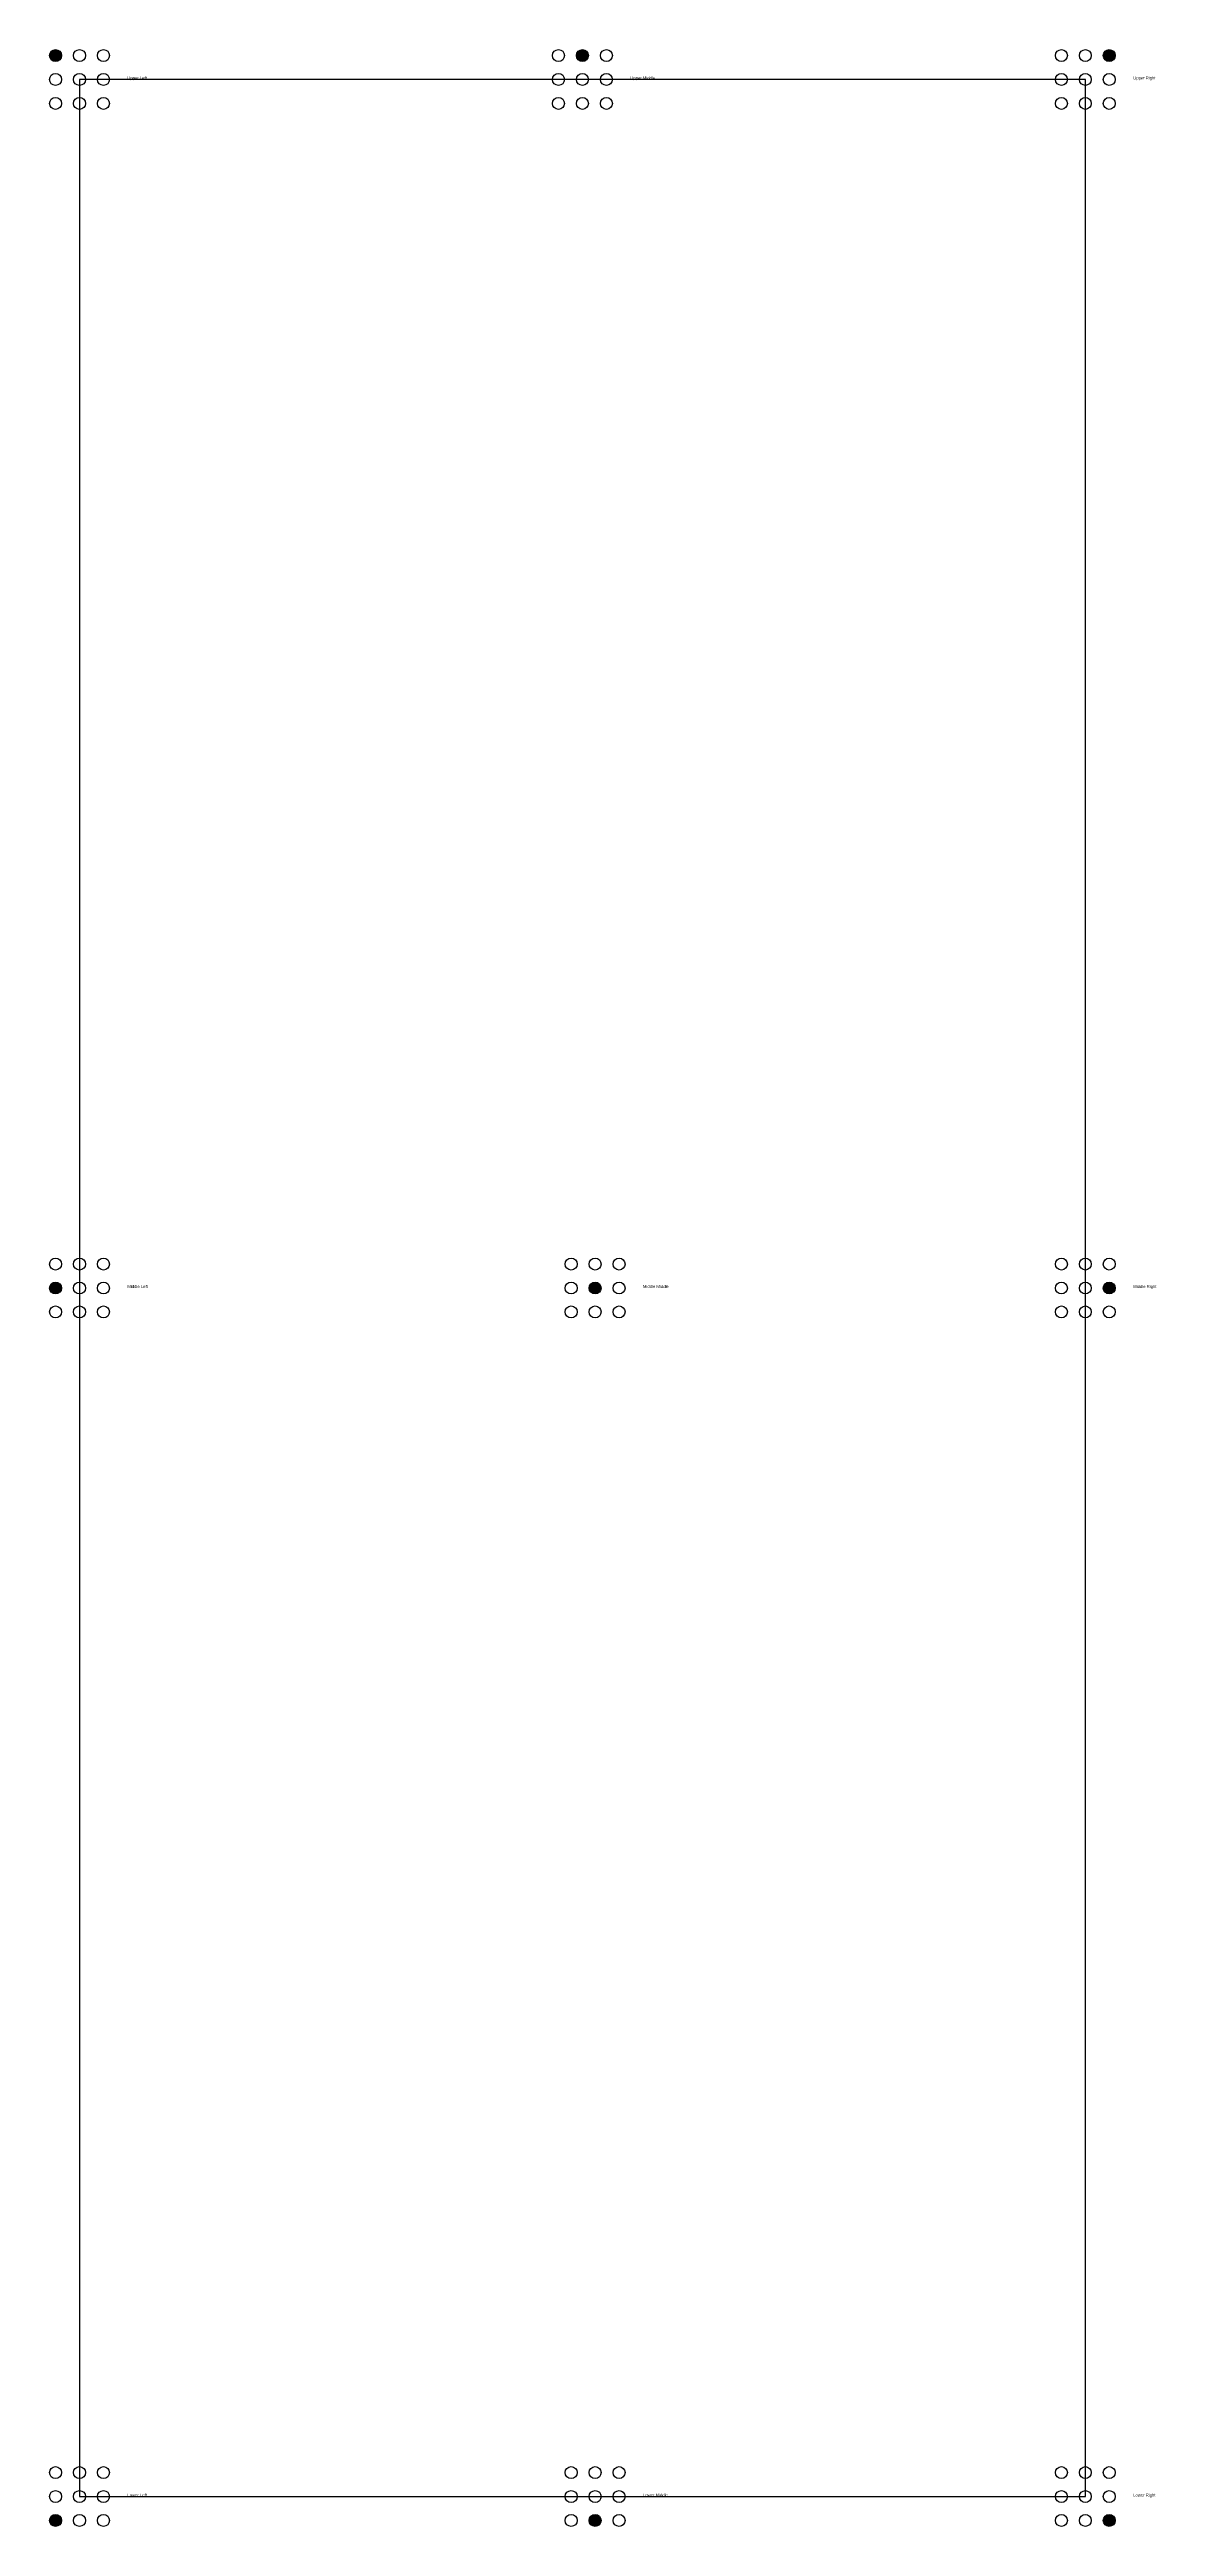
# Model space of a CAD drawing. Header units: millimetres. Extents: x -1512 to 46902, y -31913 to 2744.
# Drawn here: x -273 to -42, y 1932 to 2449 of the extents above; entities that cross this region are included whole.
import ezdxf

# ---------------------------------------------------------------- set-up
doc = ezdxf.new("R2010")
doc.units = ezdxf.units.MM
for name, color, linetype in [('Hype_ExactOuterSection', 8, 'Continuous'), ('Hype_OuterSection', 72, 'Continuous'), ('Hype_RefAxis', 1, 'Continuous')]:
    doc.layers.add(name, color=color, linetype=linetype)
doc.styles.get("Standard").update_dxf_attribs({"font": 'arial.ttf'})

# ---------------------------------------------------------------- blocks, each defined once
blk = doc.blocks.new('HYPE_REFAXIS0')
at = {"layer": 'Hype_ExactOuterSection'}
h = blk.add_hatch(color=4, dxfattribs=at)
edge = h.paths.add_edge_path(flags=0)
edge.add_arc((-1, 1), 0.25, 0, 360)
at = {"layer": 'Hype_RefAxis', "color": 4, "linetype": 'Continuous'}
for centre in [(-1, 1), (0, 1), (1, 1), (-1, 0), (0, 0), (1, 0), (-1, -1), (0, -1), (1, -1)]:
    blk.add_circle(centre, 0.25, dxfattribs=at)
at = {"color": 4, "linetype": 'Continuous'}
blk.add_text('Upper Left', height=0.125, dxfattribs=at).set_placement((2, 0))
blk = doc.blocks.new('HYPE_REFAXIS1')
at = {"layer": 'Hype_ExactOuterSection'}
h = blk.add_hatch(color=4, dxfattribs=at)
edge = h.paths.add_edge_path(flags=0)
edge.add_arc((0, 1), 0.25, 0, 360)
at = {"layer": 'Hype_RefAxis', "color": 4, "linetype": 'Continuous'}
for centre in [(-1, 1), (0, 1), (1, 1), (-1, 0), (0, 0), (1, 0), (-1, -1), (0, -1), (1, -1)]:
    blk.add_circle(centre, 0.25, dxfattribs=at)
at = {"color": 4, "linetype": 'Continuous'}
blk.add_text('Upper Middle', height=0.125, dxfattribs=at).set_placement((2, 0))
blk = doc.blocks.new('HYPE_REFAXIS2')
at = {"layer": 'Hype_ExactOuterSection'}
h = blk.add_hatch(color=4, dxfattribs=at)
edge = h.paths.add_edge_path(flags=0)
edge.add_arc((1, 1), 0.25, 0, 360)
at = {"layer": 'Hype_RefAxis', "color": 4, "linetype": 'Continuous'}
for centre in [(-1, 1), (0, 1), (1, 1), (-1, 0), (0, 0), (1, 0), (-1, -1), (0, -1), (1, -1)]:
    blk.add_circle(centre, 0.25, dxfattribs=at)
at = {"color": 4, "linetype": 'Continuous'}
blk.add_text('Upper Right', height=0.125, dxfattribs=at).set_placement((2, 0))
blk = doc.blocks.new('HYPE_REFAXIS3')
at = {"layer": 'Hype_ExactOuterSection'}
h = blk.add_hatch(color=4, dxfattribs=at)
edge = h.paths.add_edge_path(flags=0)
edge.add_arc((-1, 0), 0.25, 0, 360)
at = {"layer": 'Hype_RefAxis', "color": 4, "linetype": 'Continuous'}
for centre in [(-1, 1), (0, 1), (1, 1), (-1, 0), (0, 0), (1, 0), (-1, -1), (0, -1), (1, -1)]:
    blk.add_circle(centre, 0.25, dxfattribs=at)
at = {"color": 4, "linetype": 'Continuous'}
blk.add_text('Middle Left', height=0.125, dxfattribs=at).set_placement((2, 0))
blk = doc.blocks.new('HYPE_REFAXIS5')
at = {"layer": 'Hype_ExactOuterSection'}
h = blk.add_hatch(color=4, dxfattribs=at)
edge = h.paths.add_edge_path(flags=0)
edge.add_arc((1, 0), 0.25, 0, 360)
at = {"layer": 'Hype_RefAxis', "color": 4, "linetype": 'Continuous'}
for centre in [(-1, 1), (0, 1), (1, 1), (-1, 0), (0, 0), (1, 0), (-1, -1), (0, -1), (1, -1)]:
    blk.add_circle(centre, 0.25, dxfattribs=at)
at = {"color": 4, "linetype": 'Continuous'}
blk.add_text('Middle Right', height=0.125, dxfattribs=at).set_placement((2, 0))
blk = doc.blocks.new('HYPE_REFAXIS6')
at = {"layer": 'Hype_ExactOuterSection'}
h = blk.add_hatch(color=4, dxfattribs=at)
edge = h.paths.add_edge_path(flags=0)
edge.add_arc((-1, -1), 0.25, 0, 360)
at = {"layer": 'Hype_RefAxis', "color": 4, "linetype": 'Continuous'}
for centre in [(-1, 1), (0, 1), (1, 1), (-1, 0), (0, 0), (1, 0), (-1, -1), (0, -1), (1, -1)]:
    blk.add_circle(centre, 0.25, dxfattribs=at)
at = {"color": 4, "linetype": 'Continuous'}
blk.add_text('Lower Left', height=0.125, dxfattribs=at).set_placement((2, 0))
blk = doc.blocks.new('HYPE_REFAXIS7')
at = {"layer": 'Hype_ExactOuterSection'}
h = blk.add_hatch(color=4, dxfattribs=at)
edge = h.paths.add_edge_path(flags=0)
edge.add_arc((0, -1), 0.25, 0, 360)
at = {"layer": 'Hype_RefAxis', "color": 4, "linetype": 'Continuous'}
for centre in [(-1, 1), (0, 1), (1, 1), (-1, 0), (0, 0), (1, 0), (-1, -1), (0, -1), (1, -1)]:
    blk.add_circle(centre, 0.25, dxfattribs=at)
at = {"color": 4, "linetype": 'Continuous'}
blk.add_text('Lower Middle', height=0.125, dxfattribs=at).set_placement((2, 0))
blk = doc.blocks.new('HYPE_REFAXIS8')
at = {"layer": 'Hype_ExactOuterSection'}
h = blk.add_hatch(color=4, dxfattribs=at)
edge = h.paths.add_edge_path(flags=0)
edge.add_arc((1, -1), 0.25, 0, 360)
at = {"layer": 'Hype_RefAxis', "color": 4, "linetype": 'Continuous'}
for centre in [(-1, 1), (0, 1), (1, 1), (-1, 0), (0, 0), (1, 0), (-1, -1), (0, -1), (1, -1)]:
    blk.add_circle(centre, 0.25, dxfattribs=at)
at = {"color": 4, "linetype": 'Continuous'}
blk.add_text('Lower Right', height=0.125, dxfattribs=at).set_placement((2, 0))
blk = doc.blocks.new('HYPE_REFAXIS4')
at = {"layer": 'Hype_ExactOuterSection'}
h = blk.add_hatch(color=4, dxfattribs=at)
edge = h.paths.add_edge_path(flags=0)
edge.add_arc((0, 0), 0.25, 0, 360)
at = {"layer": 'Hype_RefAxis', "color": 4, "linetype": 'Continuous'}
for centre in [(-1, 1), (0, 1), (1, 1), (-1, 0), (0, 0), (1, 0), (-1, -1), (0, -1), (1, -1)]:
    blk.add_circle(centre, 0.25, dxfattribs=at)
at = {"color": 4, "linetype": 'Continuous'}
blk.add_text('Middle Middle', height=0.125, dxfattribs=at).set_placement((2, 0))

msp = doc.modelspace()

# ---------------------------------------------------------------- linework, layer by layer
at = {"layer": 'Hype_OuterSection'}
msp.add_lwpolyline([(-267.06, 1938.27), (-57, 1938.27), (-57, 2443.24), (-267.06, 2443.24)], close=True, dxfattribs=at)

# ---------------------------------------------------------------- block references
at = {"layer": 'Hype_RefAxis', "xscale": 5, "yscale": 5, "zscale": 5}
for name, p in [('HYPE_REFAXIS0', (-267.06, 2443.24)), ('HYPE_REFAXIS1', (-162.03, 2443.24)), ('HYPE_REFAXIS2', (-57, 2443.24)), ('HYPE_REFAXIS3', (-267.06, 2190.75)), ('HYPE_REFAXIS4', (-159.38, 2190.75)), ('HYPE_REFAXIS5', (-57, 2190.75)), ('HYPE_REFAXIS6', (-267.06, 1938.27)), ('HYPE_REFAXIS7', (-159.38, 1938.27)), ('HYPE_REFAXIS8', (-57, 1938.27))]:
    msp.add_blockref(name, p, dxfattribs=at)

doc.saveas('drawing.dxf')
